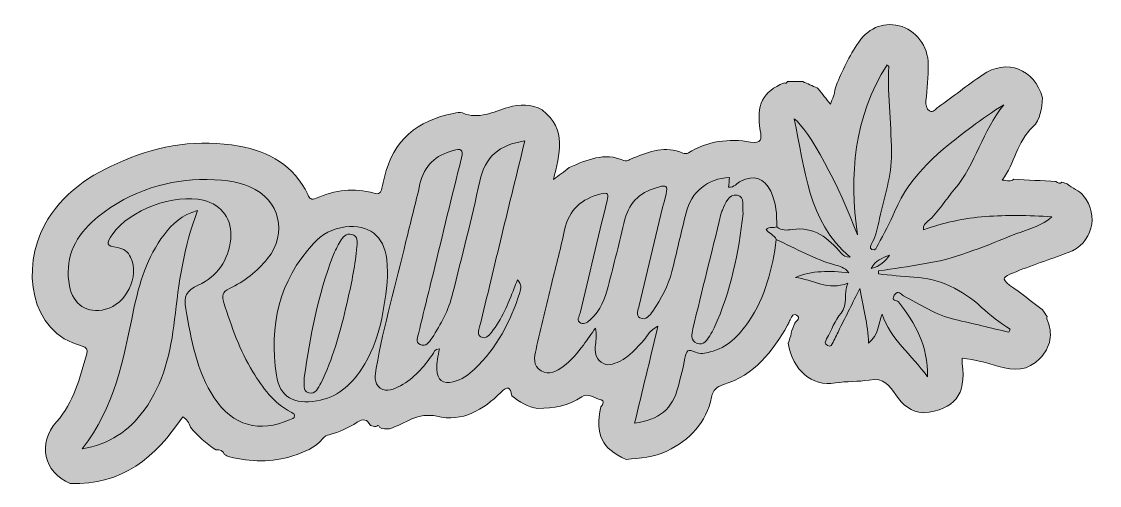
# Model space of a CAD drawing. Extents: x 428 to 1621, y -1245 to -732.
import ezdxf

# ---------------------------------------------------------------- set-up
doc = ezdxf.new("R2010")
doc.units = 0
doc.header["$MEASUREMENT"] = 0
doc.layers.add('katman 1', color=7, linetype='Continuous')

# ---------------------------------------------------------------- blocks, each defined once
blk = doc.blocks.new('block 2')
at = {"layer": 'katman 1', "true_color": 0x070707}
h = blk.add_hatch(color=18, dxfattribs=at)
h.dxf.hatch_style = 2
edge = h.paths.add_edge_path()
edge.add_spline(control_points=[(1097.2, -1216.3), (1070, -1204.2), (1062.6, -1188.9), (1069.1, -1158.1), (1072, -1155.4), (1072.9, -1150.7), (1069.3, -1150.1), (1062.2, -1148.8), (1055.1, -1141.9), (1048, -1146.9), (1033.2, -1157.3), (1016.7, -1159.7), (999.4, -1159.7), (988.1, -1158.5), (979.1, -1152.4), (970.5, -1145.7), (969, -1136), (966, -1134.7), (958.5, -1142.1), (939, -1161.3), (916, -1175.2), (887.7, -1168.5), (866.7, -1163.5), (852.6, -1176.8), (835.4, -1182.2), (831.6, -1182), (827.6, -1183.2), (824.2, -1180.5), (823.2, -1177.4), (821.6, -1179.3), (820.1, -1179.9), (818.1, -1179.6), (816.1, -1179.2), (814.1, -1178.8), (810.8, -1171.6), (806, -1170.7), (799.5, -1175.1), (790.1, -1181.4), (779.7, -1185.8), (768.7, -1188.8), (765.8, -1189.6), (763.4, -1190.5), (761.4, -1193), (753, -1203.8), (740.8, -1208), (728.4, -1212.2), (705, -1220.1), (681.7, -1218.5), (658.2, -1213.4), (656.3, -1212.6), (654.5, -1211.7), (652.7, -1210.9), (651.1, -1206.3), (647.5, -1205.3), (643.2, -1205.5), (632.4, -1198.7), (622.9, -1190.4), (615, -1180.4), (613.4, -1175.6), (610.8, -1171.7), (606.5, -1168.9), (576.7, -1213.9), (539.2, -1245), (482, -1242.8), (452.5, -1230.7), (445.6, -1198.3), (466.9, -1174.5), (486.1, -1153.1), (492.9, -1126), (500.3, -1099.2), (501.5, -1094.8), (499.8, -1092.1), (495.2, -1090.9), (436.3, -1075.4), (428.2, -1003.7), (453.6, -957), (473, -921.5), (504.5, -900.8), (540.5, -885.7), (581.7, -868.4), (624.4, -861.4), (668.8, -869.6), (702.1, -875.7), (729.8, -890.7), (744.8, -923.2), (746.8, -927.6), (748.8, -929.4), (754.2, -927.1), (774.9, -918), (796.2, -915.2), (818.2, -921.7), (823.8, -923.3), (825.9, -921.1), (826.8, -916.1), (827.5, -911.9), (828.7, -907.9), (829.7, -903.8), (839.1, -862.9), (866.2, -841.2), (906.1, -833.3), (909.4, -832.7), (913.3, -831.6), (916.1, -832.8), (934.2, -840.4), (949.9, -831.5), (966.4, -826.7), (979.3, -822.9), (992.1, -822.6), (1004.3, -829.5), (1032.4, -851.1), (1023.1, -878.5), (1016.7, -906.4), (1022.5, -902), (1028.4, -897.6), (1034.2, -893.3), (1053.6, -884.6), (1072.8, -876.1), (1094.6, -885.4), (1098.5, -887), (1101.7, -883.9), (1105.2, -882.5), (1122.9, -875.5), (1140.7, -868.9), (1159.9, -877.2), (1161.6, -877.9), (1164.4, -878), (1165.9, -877.1), (1187.2, -863.7), (1210.5, -861), (1234.8, -865), (1246.6, -867), (1247.2, -862), (1245.5, -852.2), (1240.7, -823.6), (1248.3, -809.2), (1271.9, -799.5), (1273.6, -800.4), (1274.9, -800), (1275.7, -798.2), (1281.3, -798.2), (1286.9, -798.2), (1292.5, -798.2), (1297.8, -800.5), (1303.1, -802.8), (1308.4, -805.1), (1308.9, -805.5), (1309.4, -806), (1309.9, -806.4), (1314.1, -811.7), (1318.2, -817), (1323, -823.2), (1325.1, -816.6), (1328.4, -811.9), (1328.2, -806), (1334.4, -789), (1342.6, -773), (1352.2, -757.6), (1363.4, -739.5), (1380.8, -731.7), (1399, -736.3), (1417.4, -741), (1431.2, -758.5), (1431.4, -779.3), (1431.4, -792.7), (1430, -806.1), (1428.8, -819.4), (1428.4, -824), (1429, -828.3), (1432.7, -830.6), (1436.8, -833), (1439.5, -828.5), (1442.3, -826.4), (1458.6, -814.7), (1474.5, -802.3), (1491.1, -790.9), (1518.3, -772.1), (1549, -784), (1557.6, -816.1), (1556.8, -827.9), (1555.9, -840), (1546.8, -848.5), (1529.5, -864.6), (1527.1, -888.3), (1513.2, -907.1), (1518.9, -907.6), (1522.6, -909.2), (1525.9, -906.1), (1541.5, -907), (1557.1, -907.8), (1572.6, -908.7), (1574.7, -910.7), (1576.9, -911.1), (1579.3, -909.5), (1581.3, -910.1), (1583.3, -910.7), (1585.2, -911.3), (1590.5, -916.6), (1598.2, -918.3), (1603.1, -924.5), (1620.7, -946.7), (1613, -977.3), (1586, -987.4), (1565.6, -995), (1544.9, -1001.7), (1524.7, -1010), (1516, -1013.6), (1510.7, -1015.9), (1521.6, -1023.6), (1533.8, -1032.2), (1545.6, -1041.4), (1557.5, -1050.3), (1559.3, -1053), (1561.1, -1055.6), (1562.9, -1058.2), (1562.7, -1059), (1562.3, -1060), (1562.5, -1060.6), (1569.7, -1077), (1567, -1092), (1554.8, -1104.7), (1541.9, -1118), (1526.2, -1118.7), (1509.3, -1113.3), (1496.3, -1109.1), (1483.1, -1105.8), (1468.9, -1104.3), (1468.9, -1106.8), (1468.7, -1108.5), (1468.9, -1110.1), (1473.5, -1144.8), (1460.8, -1161), (1425.9, -1164.8), (1412.2, -1163.5), (1403.1, -1155.8), (1395.5, -1144.9), (1388.5, -1134.9), (1382.8, -1125.4), (1365.8, -1128.4), (1354, -1130.4), (1341.3, -1129.5), (1328.6, -1131.6), (1302.2, -1136), (1281.9, -1117.7), (1276.2, -1087.6), (1279.8, -1080.6), (1279.7, -1072.3), (1283.9, -1065.4), (1285.4, -1062.9), (1290.9, -1059.1), (1285.5, -1056.5), (1281.1, -1054.3), (1279.7, -1059.8), (1277.9, -1063), (1277.1, -1064.5), (1276.5, -1066.1), (1275.7, -1067.5), (1259.2, -1097.1), (1238.9, -1122.8), (1204.9, -1133.4), (1197, -1135.8), (1193.4, -1139.4), (1191.7, -1147.3), (1185.6, -1175.6), (1167.8, -1194.4), (1142.2, -1206.9), (1127.8, -1213.8), (1112.5, -1214.7), (1097.2, -1216.3)], knot_values=[0, 0, 0, 0, 1, 1, 1, 2, 2, 2, 3, 3, 3, 4, 4, 4, 5, 5, 5, 6, 6, 6, 7, 7, 7, 8, 8, 8, 9, 9, 9, 10, 10, 10, 11, 11, 11, 12, 12, 12, 13, 13, 13, 14, 14, 14, 15, 15, 15, 16, 16, 16, 17, 17, 17, 18, 18, 18, 19, 19, 19, 20, 20, 20, 21, 21, 21, 22, 22, 22, 23, 23, 23, 24, 24, 24, 25, 25, 25, 26, 26, 26, 27, 27, 27, 28, 28, 28, 29, 29, 29, 30, 30, 30, 31, 31, 31, 32, 32, 32, 33, 33, 33, 34, 34, 34, 35, 35, 35, 36, 36, 36, 37, 37, 37, 38, 38, 38, 39, 39, 39, 40, 40, 40, 41, 41, 41, 42, 42, 42, 43, 43, 43, 44, 44, 44, 45, 45, 45, 46, 46, 46, 47, 47, 47, 48, 48, 48, 49, 49, 49, 50, 50, 50, 51, 51, 51, 52, 52, 52, 53, 53, 53, 54, 54, 54, 55, 55, 55, 56, 56, 56, 57, 57, 57, 58, 58, 58, 59, 59, 59, 60, 60, 60, 61, 61, 61, 62, 62, 62, 63, 63, 63, 64, 64, 64, 65, 65, 65, 66, 66, 66, 67, 67, 67, 68, 68, 68, 69, 69, 69, 70, 70, 70, 71, 71, 71, 72, 72, 72, 73, 73, 73, 74, 74, 74, 75, 75, 75, 76, 76, 76, 77, 77, 77, 78, 78, 78, 79, 79, 79, 80, 80, 80, 81, 81, 81, 82, 82, 82, 83, 83, 83, 84, 84, 84, 85, 85, 85, 86, 86, 86, 87, 87, 87, 88, 88, 88, 89, 89, 89, 89], degree=3, periodic=1)
edge = h.paths.add_edge_path()
edge.add_spline(control_points=[(1263.2, -972.8), (1284.8, -982.8), (1305.5, -994.8), (1328.7, -1001.2), (1333.1, -1002.4), (1338.4, -1003.1), (1343.4, -1009.6), (1321.9, -1007.4), (1302.7, -1007), (1284.3, -1014.8), (1303.5, -1017), (1320.8, -1030), (1342.3, -1021.2), (1336.8, -1033.2), (1343.1, -1044.5), (1334.9, -1054.3), (1328, -1062.4), (1324.2, -1073.2), (1318.9, -1082.8), (1317.4, -1085.6), (1316.2, -1088.3), (1319.8, -1090.2), (1323.9, -1092.5), (1324.8, -1088.6), (1326.1, -1086.3), (1328.6, -1081.5), (1330.9, -1076.5), (1333.3, -1071.6), (1340.5, -1057.3), (1347.7, -1042.9), (1355.7, -1026.9), (1359, -1048.1), (1364.7, -1066.2), (1365.2, -1087.5), (1377, -1078.1), (1375.7, -1065.9), (1380.3, -1055.4), (1389.4, -1083.6), (1413.1, -1100.1), (1430.4, -1124.7), (1431.1, -1090.6), (1417.3, -1065.3), (1398.3, -1041.9), (1396.6, -1039.8), (1389.7, -1041), (1393.8, -1034.5), (1398, -1027.8), (1401.1, -1033.6), (1403.9, -1035), (1422.4, -1044.8), (1439.9, -1056.5), (1460.8, -1061.3), (1480.7, -1065.9), (1500.6, -1070.7), (1520.5, -1075.5), (1521, -1074.4), (1521.5, -1073.2), (1522, -1072.1), (1510.6, -1064.8), (1499.9, -1056.7), (1490, -1047.6), (1479.8, -1038.1), (1468.3, -1030.3), (1455.6, -1024.5), (1442.9, -1018.7), (1429.6, -1015.3), (1415.5, -1014.5), (1402.4, -1013.7), (1389.3, -1012.2), (1376.2, -1011), (1376.2, -1009.9), (1376.3, -1008.8), (1376.4, -1007.7), (1392.9, -1005.1), (1409.4, -1002.7), (1425.9, -999.9), (1442.5, -997.2), (1458.8, -993.2), (1474.6, -987.4), (1490.3, -981.5), (1506.2, -975.9), (1521.6, -969.2), (1536.3, -962.8), (1553, -960.5), (1568.2, -947.7), (1541.5, -946), (1518, -945.8), (1494.6, -947.5), (1471.3, -949.2), (1448.4, -954), (1426, -962.3), (1425.2, -956.5), (1428.7, -954.8), (1431, -952.7), (1442.7, -942.4), (1450.5, -929), (1460.4, -917.3), (1484, -889.5), (1491.5, -852.3), (1514.8, -823.8), (1502.5, -831.2), (1490.9, -839.7), (1479.4, -848.2), (1444.9, -874), (1411.6, -900.3), (1394.1, -942.3), (1389.1, -954.4), (1382.1, -966.5), (1375.8, -978.5), (1374.2, -981.5), (1372.9, -985.8), (1369, -983.9), (1366, -982.5), (1367.7, -978.9), (1369.3, -976.2), (1373.4, -969.3), (1374.9, -961.6), (1376.5, -953.9), (1381.3, -930), (1390, -907), (1390.5, -882.3), (1391.1, -848.7), (1386.1, -815.2), (1387.6, -781.6), (1387.6, -781.1), (1386.7, -780.5), (1385.7, -779.4), (1349, -837.8), (1343.6, -901.5), (1353.1, -967.8), (1333, -914.1), (1299.2, -850.6), (1282.9, -839.3), (1295.4, -894.6), (1297.4, -952.3), (1344.9, -992.5), (1339.8, -992.5), (1337.4, -990.8), (1335.1, -988.1), (1320.9, -971.4), (1305, -958.2), (1280.7, -961.7), (1275.2, -962.5), (1268.8, -963.4), (1263.8, -958.8), (1263.9, -945.3), (1262.9, -932), (1257.1, -919.5), (1250.1, -904.7), (1238.5, -901), (1223.9, -908.2), (1219.6, -910.4), (1216.7, -915.4), (1210.5, -915), (1210.8, -911.2), (1211.1, -907.7), (1211.5, -904.1), (1187.2, -905.3), (1168.9, -920.4), (1163.4, -943.4), (1158.1, -964.9), (1153, -986.5), (1147.7, -1008.1), (1143.8, -1024.2), (1135.7, -1038.5), (1126.5, -1052.1), (1123.3, -1056.8), (1119, -1063), (1112.4, -1059.5), (1107.3, -1056.7), (1110.3, -1050.5), (1111.5, -1045.7), (1121.4, -1004.5), (1130.9, -963.3), (1141.3, -922.2), (1143.5, -913.5), (1141, -912.6), (1133.9, -914.5), (1114.7, -919.6), (1100.8, -930.2), (1095.8, -950.4), (1089.8, -975.3), (1083.6, -1000.1), (1077.1, -1024.9), (1073.6, -1038.3), (1068.7, -1051.2), (1058, -1061.1), (1054.8, -1064), (1051, -1067.2), (1047, -1065.4), (1041.6, -1063), (1045.2, -1058.2), (1046.1, -1054.5), (1056, -1012.9), (1065.9, -971.3), (1076, -929.8), (1077.7, -923.2), (1077.4, -920.3), (1069.4, -922.3), (1048, -927.8), (1033.7, -939.7), (1029, -962.2), (1024.9, -981.9), (1019.6, -1001.4), (1014.9, -1020.9), (1009, -1045.4), (1002.7, -1069.8), (997.4, -1094.4), (995.6, -1102.7), (993.4, -1112.6), (1003.1, -1118.2), (1012.1, -1123.3), (1020.1, -1118.7), (1027.5, -1113.3), (1036.3, -1106.7), (1043.3, -1098.4), (1049.8, -1089.6), (1054.3, -1083.4), (1058.7, -1077.2), (1063.1, -1071), (1064.4, -1077.7), (1063.9, -1083.4), (1063.2, -1089.2), (1062.4, -1096.7), (1063.1, -1104), (1069.4, -1108.7), (1076, -1113.6), (1083.2, -1110.8), (1089.7, -1107.7), (1100.9, -1102.2), (1108.8, -1092.9), (1117, -1083.8), (1121, -1079.4), (1123, -1073), (1132.3, -1068.8), (1123.3, -1106.2), (1114.9, -1140.8), (1106.5, -1175.9), (1133.4, -1172.8), (1148.5, -1160), (1154.6, -1135.9), (1157.3, -1125.3), (1160.3, -1114.8), (1162.2, -1104.1), (1163.6, -1096.2), (1165.4, -1093.1), (1173.9, -1097.6), (1178.5, -1100), (1184.5, -1098.7), (1190, -1097.3), (1209.1, -1092.4), (1221.9, -1079.3), (1232.5, -1063.8), (1251.1, -1036.4), (1259.1, -1005.2), (1263.2, -972.8)], knot_values=[0, 0, 0, 0, 1, 1, 1, 2, 2, 2, 3, 3, 3, 4, 4, 4, 5, 5, 5, 6, 6, 6, 7, 7, 7, 8, 8, 8, 9, 9, 9, 10, 10, 10, 11, 11, 11, 12, 12, 12, 13, 13, 13, 14, 14, 14, 15, 15, 15, 16, 16, 16, 17, 17, 17, 18, 18, 18, 19, 19, 19, 20, 20, 20, 21, 21, 21, 22, 22, 22, 23, 23, 23, 24, 24, 24, 25, 25, 25, 26, 26, 26, 27, 27, 27, 28, 28, 28, 29, 29, 29, 30, 30, 30, 31, 31, 31, 32, 32, 32, 33, 33, 33, 34, 34, 34, 35, 35, 35, 36, 36, 36, 37, 37, 37, 38, 38, 38, 39, 39, 39, 40, 40, 40, 41, 41, 41, 42, 42, 42, 43, 43, 43, 44, 44, 44, 45, 45, 45, 46, 46, 46, 47, 47, 47, 48, 48, 48, 49, 49, 49, 50, 50, 50, 51, 51, 51, 52, 52, 52, 53, 53, 53, 54, 54, 54, 55, 55, 55, 56, 56, 56, 57, 57, 57, 58, 58, 58, 59, 59, 59, 60, 60, 60, 61, 61, 61, 62, 62, 62, 63, 63, 63, 64, 64, 64, 65, 65, 65, 66, 66, 66, 67, 67, 67, 68, 68, 68, 69, 69, 69, 70, 70, 70, 71, 71, 71, 72, 72, 72, 73, 73, 73, 74, 74, 74, 75, 75, 75, 76, 76, 76, 77, 77, 77, 78, 78, 78, 79, 79, 79, 80, 80, 80, 81, 81, 81, 82, 82, 82, 83, 83, 83, 84, 84, 84, 85, 85, 85, 85], degree=3, periodic=1)
edge = h.paths.add_edge_path()
edge.add_spline(control_points=[(984.9, -863.8), (956.6, -868), (940.9, -881.5), (935.1, -908.4), (926.3, -950.2), (915.2, -991.5), (905.1, -1033.1), (900.7, -1050.8), (892.3, -1066.8), (882.3, -1081.8), (879.4, -1086.1), (875.4, -1092.1), (869.3, -1089.2), (863.3, -1086.4), (866.7, -1080.2), (867.8, -1075.6), (872.9, -1053.5), (878.4, -1031.6), (883.8, -1009.6), (894.1, -967.2), (904.3, -924.9), (915, -882.6), (917.4, -872.8), (914, -871.9), (905.8, -874.2), (886.6, -879.8), (873.5, -890.9), (869, -911.3), (864.3, -932.6), (858.5, -953.6), (853.5, -974.8), (842.6, -1021.6), (828.9, -1067.7), (820.6, -1115.1), (819.2, -1123.1), (817.6, -1131.9), (825.1, -1137.2), (832.5, -1142.4), (840.4, -1138.5), (847.6, -1134.6), (862.5, -1126.7), (872.7, -1113.9), (882.6, -1100.7), (884.5, -1098.1), (884.9, -1093.4), (890.6, -1094), (889.8, -1098), (888.8, -1101.6), (888.4, -1105.2), (887.9, -1109), (887.6, -1112.8), (887.7, -1116.5), (888, -1128.5), (894.3, -1133.3), (905.8, -1130.3), (915, -1127.9), (922.7, -1122.7), (929.4, -1116.3), (954, -1092.8), (969.2, -1063.7), (979.4, -1031.6), (980.9, -1027), (981.7, -1022.3), (976.8, -1017.6), (975.3, -1021.4), (974.3, -1024), (973.2, -1026.7), (966.4, -1043.9), (959.6, -1061.1), (948, -1075.7), (945.2, -1079.2), (941.6, -1083.6), (936.5, -1080.7), (931.9, -1078.1), (933.9, -1073.6), (935, -1069.4), (943.3, -1035.6), (951.4, -1001.8), (959.6, -967.9), (967.8, -933.8), (976.2, -899.7), (984.9, -863.8)], knot_values=[0, 0, 0, 0, 1, 1, 1, 2, 2, 2, 3, 3, 3, 4, 4, 4, 5, 5, 5, 6, 6, 6, 7, 7, 7, 8, 8, 8, 9, 9, 9, 10, 10, 10, 11, 11, 11, 12, 12, 12, 13, 13, 13, 14, 14, 14, 15, 15, 15, 16, 16, 16, 17, 17, 17, 18, 18, 18, 19, 19, 19, 20, 20, 20, 21, 21, 21, 22, 22, 22, 23, 23, 23, 24, 24, 24, 25, 25, 25, 26, 26, 26, 27, 27, 27, 27], degree=3, periodic=1)
edge = h.paths.add_edge_path()
edge.add_spline(control_points=[(624.9, -906.3), (585.2, -908), (541.7, -921.3), (505.9, -953.7), (485.5, -972.3), (476, -996.2), (481.2, -1024.1), (485.1, -1045.1), (500.9, -1055.1), (520.9, -1050.1), (544.1, -1044.4), (559, -1014.1), (548.9, -992.5), (546.2, -986.6), (541.3, -982.7), (534.4, -981.8), (521.8, -980), (521.1, -977.7), (529, -966.6), (548.1, -940), (597.2, -921.8), (629.3, -929.5), (650.1, -934.4), (661.9, -951.1), (659.6, -972.3), (657, -995.9), (644.8, -1013.8), (623.7, -1023.3), (610.4, -1029.3), (607.4, -1035.8), (609.8, -1049.6), (615.9, -1084), (621.9, -1118.4), (641.4, -1148.2), (661.5, -1178.9), (691.6, -1187.1), (724.8, -1172.2), (727, -1171.2), (730.2, -1171), (730.1, -1167.7), (730, -1165.5), (727.7, -1164.6), (725.8, -1163.6), (706.9, -1153.5), (694.9, -1136.9), (684.1, -1119.2), (669.6, -1095.4), (660.5, -1069.3), (652, -1042.9), (649.4, -1034.9), (650.4, -1030.9), (658.1, -1027.2), (674.5, -1019.2), (688.9, -1008.3), (700.3, -994), (722.9, -965.8), (713.9, -929), (680.9, -914.5), (665.6, -907.8), (649.3, -906.5), (624.9, -906.3)], knot_values=[0, 0, 0, 0, 1, 1, 1, 2, 2, 2, 3, 3, 3, 4, 4, 4, 5, 5, 5, 6, 6, 6, 7, 7, 7, 8, 8, 8, 9, 9, 9, 10, 10, 10, 11, 11, 11, 12, 12, 12, 13, 13, 13, 14, 14, 14, 15, 15, 15, 16, 16, 16, 17, 17, 17, 18, 18, 18, 19, 19, 19, 20, 20, 20, 20], degree=3, periodic=1)
edge = h.paths.add_edge_path()
edge.add_spline(control_points=[(833.2, -1013.3), (832.9, -1007.4), (832.9, -1001.1), (832.2, -994.9), (829.1, -968.7), (812.3, -955.8), (786.3, -959), (772.2, -960.7), (760.4, -967), (751.2, -977.1), (713.1, -1018.7), (701.7, -1068.6), (710.1, -1123), (713.9, -1147.4), (729.9, -1155.7), (754.7, -1151.5), (777, -1147.8), (792.4, -1134.2), (804.4, -1116.2), (824.9, -1085.2), (829.8, -1049.7), (833.2, -1013.3)], knot_values=[0, 0, 0, 0, 1, 1, 1, 2, 2, 2, 3, 3, 3, 4, 4, 4, 5, 5, 5, 6, 6, 6, 7, 7, 7, 7], degree=3, periodic=1)
edge = h.paths.add_edge_path()
edge.add_spline(control_points=[(622.9, -940.8), (605.7, -945.5), (594.9, -955.6), (585.8, -967.6), (567.2, -992.3), (558.3, -1021.2), (552.1, -1050.9), (541, -1104.6), (531.4, -1158.6), (495.3, -1204.4), (525.1, -1199.7), (547, -1184.6), (563.8, -1161.7), (585.6, -1132), (593.3, -1097.4), (597.5, -1061.5), (602.2, -1021.5), (607.3, -981.5), (622.9, -940.8)], knot_values=[0, 0, 0, 0, 1, 1, 1, 2, 2, 2, 3, 3, 3, 4, 4, 4, 5, 5, 5, 6, 6, 6, 6], degree=3, periodic=1)
at = {"layer": 'katman 1', "true_color": 0x8abc48}
h = blk.add_hatch(color=65, dxfattribs=at)
h.dxf.hatch_style = 2
edge = h.paths.add_edge_path()
edge.add_spline(control_points=[(1263.2, -972.8), (1261.1, -967.7), (1255, -966.3), (1251.9, -961.8), (1255.7, -957.9), (1260.2, -960.4), (1263.8, -958.8), (1268.8, -963.4), (1275.2, -962.5), (1280.7, -961.7), (1305, -958.2), (1320.9, -971.4), (1335.1, -988.1), (1337.4, -990.8), (1339.8, -992.5), (1344.9, -992.5), (1297.4, -952.3), (1295.4, -894.6), (1282.9, -839.3), (1299.2, -850.6), (1333, -914.1), (1353.1, -967.8), (1343.6, -901.5), (1349, -837.8), (1385.7, -779.4), (1386.7, -780.5), (1387.6, -781.1), (1387.6, -781.6), (1386.1, -815.2), (1391.1, -848.7), (1390.5, -882.3), (1390, -907), (1381.3, -930), (1376.5, -953.9), (1374.9, -961.6), (1373.4, -969.3), (1369.3, -976.2), (1367.7, -978.9), (1366, -982.5), (1369, -983.9), (1372.9, -985.8), (1374.2, -981.5), (1375.8, -978.5), (1382.1, -966.5), (1389.1, -954.4), (1394.1, -942.3), (1411.6, -900.3), (1444.9, -874), (1479.4, -848.2), (1490.9, -839.7), (1502.5, -831.2), (1514.8, -823.8), (1491.5, -852.3), (1484, -889.5), (1460.4, -917.3), (1450.5, -929), (1442.7, -942.4), (1431, -952.7), (1428.7, -954.8), (1425.2, -956.5), (1426, -962.3), (1448.4, -954), (1471.3, -949.2), (1494.6, -947.5), (1518, -945.8), (1541.5, -946), (1568.2, -947.7), (1553, -960.5), (1536.3, -962.8), (1521.6, -969.2), (1506.2, -975.9), (1490.3, -981.5), (1474.6, -987.4), (1458.8, -993.2), (1442.5, -997.2), (1425.9, -999.9), (1409.4, -1002.7), (1392.9, -1005.1), (1376.4, -1007.7), (1376.3, -1008.8), (1376.2, -1009.9), (1376.2, -1011), (1389.3, -1012.2), (1402.4, -1013.7), (1415.5, -1014.5), (1429.6, -1015.3), (1442.9, -1018.7), (1455.6, -1024.5), (1468.3, -1030.3), (1479.8, -1038.1), (1490, -1047.6), (1499.9, -1056.7), (1510.6, -1064.8), (1522, -1072.1), (1521.5, -1073.2), (1521, -1074.4), (1520.5, -1075.5), (1500.6, -1070.7), (1480.7, -1065.9), (1460.8, -1061.3), (1439.9, -1056.5), (1422.4, -1044.8), (1403.9, -1035), (1401.1, -1033.6), (1398, -1027.8), (1393.8, -1034.5), (1389.7, -1041), (1396.6, -1039.8), (1398.3, -1041.9), (1417.3, -1065.3), (1431.1, -1090.6), (1430.4, -1124.7), (1413.1, -1100.1), (1389.4, -1083.6), (1380.3, -1055.4), (1375.7, -1065.9), (1377, -1078.1), (1365.2, -1087.5), (1364.7, -1066.2), (1359, -1048.1), (1355.7, -1026.9), (1347.7, -1042.9), (1340.5, -1057.3), (1333.3, -1071.6), (1330.9, -1076.5), (1328.6, -1081.5), (1326.1, -1086.3), (1324.8, -1088.6), (1323.9, -1092.5), (1319.8, -1090.2), (1316.2, -1088.3), (1317.4, -1085.6), (1318.9, -1082.8), (1324.2, -1073.2), (1328, -1062.4), (1334.9, -1054.3), (1343.1, -1044.5), (1336.8, -1033.2), (1342.3, -1021.2), (1320.8, -1030), (1303.5, -1017), (1284.3, -1014.8), (1302.7, -1007), (1321.9, -1007.4), (1343.4, -1009.6), (1338.4, -1003.1), (1333.1, -1002.4), (1328.7, -1001.2), (1305.5, -994.8), (1284.8, -982.8), (1263.2, -972.8)], knot_values=[0, 0, 0, 0, 1, 1, 1, 2, 2, 2, 3, 3, 3, 4, 4, 4, 5, 5, 5, 6, 6, 6, 7, 7, 7, 8, 8, 8, 9, 9, 9, 10, 10, 10, 11, 11, 11, 12, 12, 12, 13, 13, 13, 14, 14, 14, 15, 15, 15, 16, 16, 16, 17, 17, 17, 18, 18, 18, 19, 19, 19, 20, 20, 20, 21, 21, 21, 22, 22, 22, 23, 23, 23, 24, 24, 24, 25, 25, 25, 26, 26, 26, 27, 27, 27, 28, 28, 28, 29, 29, 29, 30, 30, 30, 31, 31, 31, 32, 32, 32, 33, 33, 33, 34, 34, 34, 35, 35, 35, 36, 36, 36, 37, 37, 37, 38, 38, 38, 39, 39, 39, 40, 40, 40, 41, 41, 41, 42, 42, 42, 43, 43, 43, 44, 44, 44, 45, 45, 45, 46, 46, 46, 47, 47, 47, 48, 48, 48, 49, 49, 49, 50, 50, 50, 50], degree=3, periodic=1)
edge = h.paths.add_edge_path()
edge.add_spline(control_points=[(1388.4, -990.3), (1380.6, -993), (1373, -995.7), (1368.3, -1005.1), (1377.8, -1002.3), (1383.8, -997), (1388.4, -990.3)], knot_values=[0, 0, 0, 0, 1, 1, 1, 2, 2, 2, 2], degree=3, periodic=1)
at = {"layer": 'katman 1', "true_color": 0xfcfcfc}
h = blk.add_hatch(color=7, dxfattribs=at)
h.dxf.hatch_style = 2
edge = h.paths.add_edge_path()
edge.add_spline(control_points=[(984.9, -863.8), (976.2, -899.7), (967.8, -933.8), (959.6, -967.9), (951.4, -1001.8), (943.3, -1035.6), (935, -1069.4), (933.9, -1073.6), (931.9, -1078.1), (936.5, -1080.7), (941.6, -1083.6), (945.2, -1079.2), (948, -1075.7), (959.6, -1061.1), (966.4, -1043.9), (973.2, -1026.7), (974.3, -1024), (975.3, -1021.4), (976.8, -1017.6), (981.7, -1022.3), (980.9, -1027), (979.4, -1031.6), (969.2, -1063.7), (954, -1092.8), (929.4, -1116.3), (922.7, -1122.7), (915, -1127.9), (905.8, -1130.3), (894.3, -1133.3), (888, -1128.5), (887.7, -1116.5), (887.6, -1112.8), (887.9, -1109), (888.4, -1105.2), (888.8, -1101.6), (889.8, -1098), (890.6, -1094), (884.9, -1093.4), (884.5, -1098.1), (882.6, -1100.7), (872.7, -1113.9), (862.5, -1126.7), (847.6, -1134.6), (840.4, -1138.5), (832.5, -1142.4), (825.1, -1137.2), (817.6, -1131.9), (819.2, -1123.1), (820.6, -1115.1), (828.9, -1067.7), (842.6, -1021.6), (853.5, -974.8), (858.5, -953.6), (864.3, -932.6), (869, -911.3), (873.5, -890.9), (886.6, -879.8), (905.8, -874.2), (914, -871.9), (917.4, -872.8), (915, -882.6), (904.3, -924.9), (894.1, -967.2), (883.8, -1009.6), (878.4, -1031.6), (872.9, -1053.5), (867.8, -1075.6), (866.7, -1080.2), (863.3, -1086.4), (869.3, -1089.2), (875.4, -1092.1), (879.4, -1086.1), (882.3, -1081.8), (892.3, -1066.8), (900.7, -1050.8), (905.1, -1033.1), (915.2, -991.5), (926.3, -950.2), (935.1, -908.4), (940.9, -881.5), (956.6, -868), (984.9, -863.8)], knot_values=[0, 0, 0, 0, 1, 1, 1, 2, 2, 2, 3, 3, 3, 4, 4, 4, 5, 5, 5, 6, 6, 6, 7, 7, 7, 8, 8, 8, 9, 9, 9, 10, 10, 10, 11, 11, 11, 12, 12, 12, 13, 13, 13, 14, 14, 14, 15, 15, 15, 16, 16, 16, 17, 17, 17, 18, 18, 18, 19, 19, 19, 20, 20, 20, 21, 21, 21, 22, 22, 22, 23, 23, 23, 24, 24, 24, 25, 25, 25, 26, 26, 26, 27, 27, 27, 27], degree=3, periodic=1)
h = blk.add_hatch(color=7, dxfattribs=at)
h.dxf.hatch_style = 2
edge = h.paths.add_edge_path()
edge.add_spline(control_points=[(624.9, -906.3), (649.3, -906.5), (665.6, -907.8), (680.9, -914.5), (713.9, -929), (722.9, -965.8), (700.3, -994), (688.9, -1008.3), (674.5, -1019.2), (658.1, -1027.2), (650.4, -1030.9), (649.4, -1034.9), (652, -1042.9), (660.5, -1069.3), (669.6, -1095.4), (684.1, -1119.2), (694.9, -1136.9), (706.9, -1153.5), (725.8, -1163.6), (727.7, -1164.6), (730, -1165.5), (730.1, -1167.7), (730.2, -1171), (727, -1171.2), (724.8, -1172.2), (691.6, -1187.1), (661.5, -1178.9), (641.4, -1148.2), (621.9, -1118.4), (615.9, -1084), (609.8, -1049.6), (607.4, -1035.8), (610.4, -1029.3), (623.7, -1023.3), (644.8, -1013.8), (657, -995.9), (659.6, -972.3), (661.9, -951.1), (650.1, -934.4), (629.3, -929.5), (597.2, -921.8), (548.1, -940), (529, -966.6), (521.1, -977.7), (521.8, -980), (534.4, -981.8), (541.3, -982.7), (546.2, -986.6), (548.9, -992.5), (559, -1014.1), (544.1, -1044.4), (520.9, -1050.1), (500.9, -1055.1), (485.1, -1045.1), (481.2, -1024.1), (476, -996.2), (485.5, -972.3), (505.9, -953.7), (541.7, -921.3), (585.2, -908), (624.9, -906.3)], knot_values=[0, 0, 0, 0, 1, 1, 1, 2, 2, 2, 3, 3, 3, 4, 4, 4, 5, 5, 5, 6, 6, 6, 7, 7, 7, 8, 8, 8, 9, 9, 9, 10, 10, 10, 11, 11, 11, 12, 12, 12, 13, 13, 13, 14, 14, 14, 15, 15, 15, 16, 16, 16, 17, 17, 17, 18, 18, 18, 19, 19, 19, 20, 20, 20, 20], degree=3, periodic=1)
h = blk.add_hatch(color=7, dxfattribs=at)
h.dxf.hatch_style = 2
edge = h.paths.add_edge_path()
edge.add_spline(control_points=[(1263.2, -972.8), (1259.1, -1005.2), (1251.1, -1036.4), (1232.5, -1063.8), (1221.9, -1079.3), (1209.1, -1092.4), (1190, -1097.3), (1184.5, -1098.7), (1178.5, -1100), (1173.9, -1097.6), (1165.4, -1093.1), (1163.6, -1096.2), (1162.2, -1104.1), (1160.3, -1114.8), (1157.3, -1125.3), (1154.6, -1135.9), (1148.5, -1160), (1133.4, -1172.8), (1106.5, -1175.9), (1114.9, -1140.8), (1123.3, -1106.2), (1132.3, -1068.8), (1123, -1073), (1121, -1079.4), (1117, -1083.8), (1108.8, -1092.9), (1100.9, -1102.2), (1089.7, -1107.7), (1083.2, -1110.8), (1076, -1113.6), (1069.4, -1108.7), (1063.1, -1104), (1062.4, -1096.7), (1063.2, -1089.2), (1063.9, -1083.4), (1064.4, -1077.7), (1063.1, -1071), (1058.7, -1077.2), (1054.3, -1083.4), (1049.8, -1089.6), (1043.3, -1098.4), (1036.3, -1106.7), (1027.5, -1113.3), (1020.1, -1118.7), (1012.1, -1123.3), (1003.1, -1118.2), (993.4, -1112.6), (995.6, -1102.7), (997.4, -1094.4), (1002.7, -1069.8), (1009, -1045.4), (1014.9, -1020.9), (1019.6, -1001.4), (1024.9, -981.9), (1029, -962.2), (1033.7, -939.7), (1048, -927.8), (1069.4, -922.3), (1077.4, -920.3), (1077.7, -923.2), (1076, -929.8), (1065.9, -971.3), (1056, -1012.9), (1046.1, -1054.5), (1045.2, -1058.2), (1041.6, -1063), (1047, -1065.4), (1051, -1067.2), (1054.8, -1064), (1058, -1061.1), (1068.7, -1051.2), (1073.6, -1038.3), (1077.1, -1024.9), (1083.6, -1000.1), (1089.8, -975.3), (1095.8, -950.4), (1100.8, -930.2), (1114.7, -919.6), (1133.9, -914.5), (1141, -912.6), (1143.5, -913.5), (1141.3, -922.2), (1130.9, -963.3), (1121.4, -1004.5), (1111.5, -1045.7), (1110.3, -1050.5), (1107.3, -1056.7), (1112.4, -1059.5), (1119, -1063), (1123.3, -1056.8), (1126.5, -1052.1), (1135.7, -1038.5), (1143.8, -1024.2), (1147.7, -1008.1), (1153, -986.5), (1158.1, -964.9), (1163.4, -943.4), (1168.9, -920.4), (1187.2, -905.3), (1211.5, -904.1), (1211.1, -907.7), (1210.8, -911.2), (1210.5, -915), (1216.7, -915.4), (1219.6, -910.4), (1223.9, -908.2), (1238.5, -901), (1250.1, -904.7), (1257.1, -919.5), (1262.9, -932), (1263.9, -945.3), (1263.8, -958.8), (1260.2, -960.4), (1255.7, -957.9), (1251.9, -961.8), (1255, -966.3), (1261.1, -967.7), (1263.2, -972.8)], knot_values=[0, 0, 0, 0, 1, 1, 1, 2, 2, 2, 3, 3, 3, 4, 4, 4, 5, 5, 5, 6, 6, 6, 7, 7, 7, 8, 8, 8, 9, 9, 9, 10, 10, 10, 11, 11, 11, 12, 12, 12, 13, 13, 13, 14, 14, 14, 15, 15, 15, 16, 16, 16, 17, 17, 17, 18, 18, 18, 19, 19, 19, 20, 20, 20, 21, 21, 21, 22, 22, 22, 23, 23, 23, 24, 24, 24, 25, 25, 25, 26, 26, 26, 27, 27, 27, 28, 28, 28, 29, 29, 29, 30, 30, 30, 31, 31, 31, 32, 32, 32, 33, 33, 33, 34, 34, 34, 35, 35, 35, 36, 36, 36, 37, 37, 37, 38, 38, 38, 39, 39, 39, 39], degree=3, periodic=1)
edge = h.paths.add_edge_path()
edge.add_spline(control_points=[(1226.4, -944.1), (1224.8, -936.5), (1229.2, -925.5), (1220, -923.9), (1210.5, -922.2), (1207.1, -932.7), (1203.6, -940.3), (1202.9, -941.8), (1202.4, -943.4), (1202, -945), (1191.6, -987.2), (1181, -1029.4), (1170.9, -1071.7), (1169.5, -1077.5), (1167.9, -1085.1), (1175.8, -1087.8), (1182.6, -1090.2), (1186.4, -1084.5), (1189.6, -1079.4), (1191.4, -1076.6), (1193.1, -1073.7), (1194.5, -1070.6), (1212.9, -1030.2), (1221.7, -987.4), (1226.4, -944.1)], knot_values=[0, 0, 0, 0, 1, 1, 1, 2, 2, 2, 3, 3, 3, 4, 4, 4, 5, 5, 5, 6, 6, 6, 7, 7, 7, 8, 8, 8, 8], degree=3, periodic=1)
at = {"layer": 'katman 1', "true_color": 0x070707}
h = blk.add_hatch(color=18, dxfattribs=at)
h.dxf.hatch_style = 2
edge = h.paths.add_edge_path()
edge.add_spline(control_points=[(1226.4, -944.1), (1221.7, -987.4), (1212.9, -1030.2), (1194.5, -1070.6), (1193.1, -1073.7), (1191.4, -1076.6), (1189.6, -1079.4), (1186.4, -1084.5), (1182.6, -1090.2), (1175.8, -1087.8), (1167.9, -1085.1), (1169.5, -1077.5), (1170.9, -1071.7), (1181, -1029.4), (1191.6, -987.2), (1202, -945), (1202.4, -943.4), (1202.9, -941.8), (1203.6, -940.3), (1207.1, -932.7), (1210.5, -922.2), (1220, -923.9), (1229.2, -925.5), (1224.8, -936.5), (1226.4, -944.1)], knot_values=[0, 0, 0, 0, 1, 1, 1, 2, 2, 2, 3, 3, 3, 4, 4, 4, 5, 5, 5, 6, 6, 6, 7, 7, 7, 8, 8, 8, 8], degree=3, periodic=1)
at = {"layer": 'katman 1', "true_color": 0xfcfcfc}
h = blk.add_hatch(color=7, dxfattribs=at)
h.dxf.hatch_style = 2
edge = h.paths.add_edge_path()
edge.add_spline(control_points=[(622.9, -940.8), (607.3, -981.5), (602.2, -1021.5), (597.5, -1061.5), (593.3, -1097.4), (585.6, -1132), (563.8, -1161.7), (547, -1184.6), (525.1, -1199.7), (495.3, -1204.4), (531.4, -1158.6), (541, -1104.6), (552.1, -1050.9), (558.3, -1021.2), (567.2, -992.3), (585.8, -967.6), (594.9, -955.6), (605.7, -945.5), (622.9, -940.8)], knot_values=[0, 0, 0, 0, 1, 1, 1, 2, 2, 2, 3, 3, 3, 4, 4, 4, 5, 5, 5, 6, 6, 6, 6], degree=3, periodic=1)
h = blk.add_hatch(color=7, dxfattribs=at)
h.dxf.hatch_style = 2
edge = h.paths.add_edge_path()
edge.add_spline(control_points=[(833.2, -1013.3), (829.8, -1049.7), (824.9, -1085.2), (804.4, -1116.2), (792.4, -1134.2), (777, -1147.8), (754.7, -1151.5), (729.9, -1155.7), (713.9, -1147.4), (710.1, -1123), (701.7, -1068.6), (713.1, -1018.7), (751.2, -977.1), (760.4, -967), (772.2, -960.7), (786.3, -959), (812.3, -955.8), (829.1, -968.7), (832.2, -994.9), (832.9, -1001.1), (832.9, -1007.4), (833.2, -1013.3)], knot_values=[0, 0, 0, 0, 1, 1, 1, 2, 2, 2, 3, 3, 3, 4, 4, 4, 5, 5, 5, 6, 6, 6, 7, 7, 7, 7], degree=3, periodic=1)
edge = h.paths.add_edge_path()
edge.add_spline(control_points=[(740.9, -1125.5), (741.6, -1132.7), (738.3, -1140.3), (745.9, -1142.4), (753.7, -1144.6), (756.1, -1136.8), (759.3, -1131.7), (761.3, -1128.6), (762.7, -1125), (764.2, -1121.6), (775.6, -1095), (782.8, -1067.1), (789.2, -1038.9), (793.6, -1019.8), (797.4, -1000.5), (799.3, -980.8), (799.8, -975.5), (800.6, -969.2), (793.6, -967.2), (787, -965.3), (783.6, -970.4), (780.8, -975.1), (777.8, -980.1), (775, -985.3), (772.9, -990.7), (755.7, -1034.7), (747.7, -1080.7), (740.9, -1125.5)], knot_values=[0, 0, 0, 0, 1, 1, 1, 2, 2, 2, 3, 3, 3, 4, 4, 4, 5, 5, 5, 6, 6, 6, 7, 7, 7, 8, 8, 8, 9, 9, 9, 9], degree=3, periodic=1)
at = {"layer": 'katman 1', "true_color": 0x070707}
h = blk.add_hatch(color=18, dxfattribs=at)
h.dxf.hatch_style = 2
edge = h.paths.add_edge_path()
edge.add_spline(control_points=[(740.9, -1125.5), (747.7, -1080.7), (755.7, -1034.7), (772.9, -990.7), (775, -985.3), (777.8, -980.1), (780.8, -975.1), (783.6, -970.4), (787, -965.3), (793.6, -967.2), (800.6, -969.2), (799.8, -975.5), (799.3, -980.8), (797.4, -1000.5), (793.6, -1019.8), (789.2, -1038.9), (782.8, -1067.1), (775.6, -1095), (764.2, -1121.6), (762.7, -1125), (761.3, -1128.6), (759.3, -1131.7), (756.1, -1136.8), (753.7, -1144.6), (745.9, -1142.4), (738.3, -1140.3), (741.6, -1132.7), (740.9, -1125.5)], knot_values=[0, 0, 0, 0, 1, 1, 1, 2, 2, 2, 3, 3, 3, 4, 4, 4, 5, 5, 5, 6, 6, 6, 7, 7, 7, 8, 8, 8, 9, 9, 9, 9], degree=3, periodic=1)
h = blk.add_hatch(color=18, dxfattribs=at)
h.dxf.hatch_style = 2
edge = h.paths.add_edge_path()
edge.add_spline(control_points=[(1388.4, -990.3), (1383.8, -997), (1377.8, -1002.3), (1368.3, -1005.1), (1373, -995.7), (1380.6, -993), (1388.4, -990.3)], knot_values=[0, 0, 0, 0, 1, 1, 1, 2, 2, 2, 2], degree=3, periodic=1)
at = {"layer": 'katman 1', "lineweight": 0}
for points, knots in [([(1097.2, -1216.3), (1070, -1204.2), (1062.6, -1188.9), (1069.1, -1158.1), (1072, -1155.4), (1072.9, -1150.7), (1069.3, -1150.1), (1062.2, -1148.8), (1055.1, -1141.9), (1048, -1146.9), (1033.2, -1157.3), (1016.7, -1159.7), (999.4, -1159.7), (988.1, -1158.5), (979.1, -1152.4), (970.5, -1145.7), (969, -1136), (966, -1134.7), (958.5, -1142.1), (939, -1161.3), (916, -1175.2), (887.7, -1168.5), (866.7, -1163.5), (852.6, -1176.8), (835.4, -1182.2), (831.6, -1182), (827.6, -1183.2), (824.2, -1180.5), (823.2, -1177.4), (821.6, -1179.3), (820.1, -1179.9), (818.1, -1179.6), (816.1, -1179.2), (814.1, -1178.8), (810.8, -1171.6), (806, -1170.7), (799.5, -1175.1), (790.1, -1181.4), (779.7, -1185.8), (768.7, -1188.8), (765.8, -1189.6), (763.4, -1190.5), (761.4, -1193), (753, -1203.8), (740.8, -1208), (728.4, -1212.2), (705, -1220.1), (681.7, -1218.5), (658.2, -1213.4), (656.3, -1212.6), (654.5, -1211.7), (652.7, -1210.9), (651.1, -1206.3), (647.5, -1205.3), (643.2, -1205.5), (632.4, -1198.7), (622.9, -1190.4), (615, -1180.4), (613.4, -1175.6), (610.8, -1171.7), (606.5, -1168.9), (576.7, -1213.9), (539.2, -1245), (482, -1242.8), (452.5, -1230.7), (445.6, -1198.3), (466.9, -1174.5), (486.1, -1153.1), (492.9, -1126), (500.3, -1099.2), (501.5, -1094.8), (499.8, -1092.1), (495.2, -1090.9), (436.3, -1075.4), (428.2, -1003.7), (453.6, -957), (473, -921.5), (504.5, -900.8), (540.5, -885.7), (581.7, -868.4), (624.4, -861.4), (668.8, -869.6), (702.1, -875.7), (729.8, -890.7), (744.8, -923.2), (746.8, -927.6), (748.8, -929.4), (754.2, -927.1), (774.9, -918), (796.2, -915.2), (818.2, -921.7), (823.8, -923.3), (825.9, -921.1), (826.8, -916.1), (827.5, -911.9), (828.7, -907.9), (829.7, -903.8), (839.1, -862.9), (866.2, -841.2), (906.1, -833.3), (909.4, -832.7), (913.3, -831.6), (916.1, -832.8), (934.2, -840.4), (949.9, -831.5), (966.4, -826.7), (979.3, -822.9), (992.1, -822.6), (1004.3, -829.5), (1032.4, -851.1), (1023.1, -878.5), (1016.7, -906.4), (1022.5, -902), (1028.4, -897.6), (1034.2, -893.3), (1053.6, -884.6), (1072.8, -876.1), (1094.6, -885.4), (1098.5, -887), (1101.7, -883.9), (1105.2, -882.5), (1122.9, -875.5), (1140.7, -868.9), (1159.9, -877.2), (1161.6, -877.9), (1164.4, -878), (1165.9, -877.1), (1187.2, -863.7), (1210.5, -861), (1234.8, -865), (1246.6, -867), (1247.2, -862), (1245.5, -852.2), (1240.7, -823.6), (1248.3, -809.2), (1271.9, -799.5), (1273.6, -800.4), (1274.9, -800), (1275.7, -798.2), (1281.3, -798.2), (1286.9, -798.2), (1292.5, -798.2), (1297.8, -800.5), (1303.1, -802.8), (1308.4, -805.1), (1308.9, -805.5), (1309.4, -806), (1309.9, -806.4), (1314.1, -811.7), (1318.2, -817), (1323, -823.2), (1325.1, -816.6), (1328.4, -811.9), (1328.2, -806), (1334.4, -789), (1342.6, -773), (1352.2, -757.6), (1363.4, -739.5), (1380.8, -731.7), (1399, -736.3), (1417.4, -741), (1431.2, -758.5), (1431.4, -779.3), (1431.4, -792.7), (1430, -806.1), (1428.8, -819.4), (1428.4, -824), (1429, -828.3), (1432.7, -830.6), (1436.8, -833), (1439.5, -828.5), (1442.3, -826.4), (1458.6, -814.7), (1474.5, -802.3), (1491.1, -790.9), (1518.3, -772.1), (1549, -784), (1557.6, -816.1), (1556.8, -827.9), (1555.9, -840), (1546.8, -848.5), (1529.5, -864.6), (1527.1, -888.3), (1513.2, -907.1), (1518.9, -907.6), (1522.6, -909.2), (1525.9, -906.1), (1541.5, -907), (1557.1, -907.8), (1572.6, -908.7), (1574.7, -910.7), (1576.9, -911.1), (1579.3, -909.5), (1581.3, -910.1), (1583.3, -910.7), (1585.2, -911.3), (1590.5, -916.6), (1598.2, -918.3), (1603.1, -924.5), (1620.7, -946.7), (1613, -977.3), (1586, -987.4), (1565.6, -995), (1544.9, -1001.7), (1524.7, -1010), (1516, -1013.6), (1510.7, -1015.9), (1521.6, -1023.6), (1533.8, -1032.2), (1545.6, -1041.4), (1557.5, -1050.3), (1559.3, -1053), (1561.1, -1055.6), (1562.9, -1058.2), (1562.7, -1059), (1562.3, -1060), (1562.5, -1060.6), (1569.7, -1077), (1567, -1092), (1554.8, -1104.7), (1541.9, -1118), (1526.2, -1118.7), (1509.3, -1113.3), (1496.3, -1109.1), (1483.1, -1105.8), (1468.9, -1104.3), (1468.9, -1106.8), (1468.7, -1108.5), (1468.9, -1110.1), (1473.5, -1144.8), (1460.8, -1161), (1425.9, -1164.8), (1412.2, -1163.5), (1403.1, -1155.8), (1395.5, -1144.9), (1388.5, -1134.9), (1382.8, -1125.4), (1365.8, -1128.4), (1354, -1130.4), (1341.3, -1129.5), (1328.6, -1131.6), (1302.2, -1136), (1281.9, -1117.7), (1276.2, -1087.6), (1279.8, -1080.6), (1279.7, -1072.3), (1283.9, -1065.4), (1285.4, -1062.9), (1290.9, -1059.1), (1285.5, -1056.5), (1281.1, -1054.3), (1279.7, -1059.8), (1277.9, -1063), (1277.1, -1064.5), (1276.5, -1066.1), (1275.7, -1067.5), (1259.2, -1097.1), (1238.9, -1122.8), (1204.9, -1133.4), (1197, -1135.8), (1193.4, -1139.4), (1191.7, -1147.3), (1185.6, -1175.6), (1167.8, -1194.4), (1142.2, -1206.9), (1127.8, -1213.8), (1112.5, -1214.7), (1097.2, -1216.3)], [0, 0, 0, 0, 1, 1, 1, 2, 2, 2, 3, 3, 3, 4, 4, 4, 5, 5, 5, 6, 6, 6, 7, 7, 7, 8, 8, 8, 9, 9, 9, 10, 10, 10, 11, 11, 11, 12, 12, 12, 13, 13, 13, 14, 14, 14, 15, 15, 15, 16, 16, 16, 17, 17, 17, 18, 18, 18, 19, 19, 19, 20, 20, 20, 21, 21, 21, 22, 22, 22, 23, 23, 23, 24, 24, 24, 25, 25, 25, 26, 26, 26, 27, 27, 27, 28, 28, 28, 29, 29, 29, 30, 30, 30, 31, 31, 31, 32, 32, 32, 33, 33, 33, 34, 34, 34, 35, 35, 35, 36, 36, 36, 37, 37, 37, 38, 38, 38, 39, 39, 39, 40, 40, 40, 41, 41, 41, 42, 42, 42, 43, 43, 43, 44, 44, 44, 45, 45, 45, 46, 46, 46, 47, 47, 47, 48, 48, 48, 49, 49, 49, 50, 50, 50, 51, 51, 51, 52, 52, 52, 53, 53, 53, 54, 54, 54, 55, 55, 55, 56, 56, 56, 57, 57, 57, 58, 58, 58, 59, 59, 59, 60, 60, 60, 61, 61, 61, 62, 62, 62, 63, 63, 63, 64, 64, 64, 65, 65, 65, 66, 66, 66, 67, 67, 67, 68, 68, 68, 69, 69, 69, 70, 70, 70, 71, 71, 71, 72, 72, 72, 73, 73, 73, 74, 74, 74, 75, 75, 75, 76, 76, 76, 77, 77, 77, 78, 78, 78, 79, 79, 79, 80, 80, 80, 81, 81, 81, 82, 82, 82, 83, 83, 83, 84, 84, 84, 85, 85, 85, 86, 86, 86, 87, 87, 87, 88, 88, 88, 89, 89, 89, 89]), ([(1263.2, -972.8), (1284.8, -982.8), (1305.5, -994.8), (1328.7, -1001.2), (1333.1, -1002.4), (1338.4, -1003.1), (1343.4, -1009.6), (1321.9, -1007.4), (1302.7, -1007), (1284.3, -1014.8), (1303.5, -1017), (1320.8, -1030), (1342.3, -1021.2), (1336.8, -1033.2), (1343.1, -1044.5), (1334.9, -1054.3), (1328, -1062.4), (1324.2, -1073.2), (1318.9, -1082.8), (1317.4, -1085.6), (1316.2, -1088.3), (1319.8, -1090.2), (1323.9, -1092.5), (1324.8, -1088.6), (1326.1, -1086.3), (1328.6, -1081.5), (1330.9, -1076.5), (1333.3, -1071.6), (1340.5, -1057.3), (1347.7, -1042.9), (1355.7, -1026.9), (1359, -1048.1), (1364.7, -1066.2), (1365.2, -1087.5), (1377, -1078.1), (1375.7, -1065.9), (1380.3, -1055.4), (1389.4, -1083.6), (1413.1, -1100.1), (1430.4, -1124.7), (1431.1, -1090.6), (1417.3, -1065.3), (1398.3, -1041.9), (1396.6, -1039.8), (1389.7, -1041), (1393.8, -1034.5), (1398, -1027.8), (1401.1, -1033.6), (1403.9, -1035), (1422.4, -1044.8), (1439.9, -1056.5), (1460.8, -1061.3), (1480.7, -1065.9), (1500.6, -1070.7), (1520.5, -1075.5), (1521, -1074.4), (1521.5, -1073.2), (1522, -1072.1), (1510.6, -1064.8), (1499.9, -1056.7), (1490, -1047.6), (1479.8, -1038.1), (1468.3, -1030.3), (1455.6, -1024.5), (1442.9, -1018.7), (1429.6, -1015.3), (1415.5, -1014.5), (1402.4, -1013.7), (1389.3, -1012.2), (1376.2, -1011), (1376.2, -1009.9), (1376.3, -1008.8), (1376.4, -1007.7), (1392.9, -1005.1), (1409.4, -1002.7), (1425.9, -999.9), (1442.5, -997.2), (1458.8, -993.2), (1474.6, -987.4), (1490.3, -981.5), (1506.2, -975.9), (1521.6, -969.2), (1536.3, -962.8), (1553, -960.5), (1568.2, -947.7), (1541.5, -946), (1518, -945.8), (1494.6, -947.5), (1471.3, -949.2), (1448.4, -954), (1426, -962.3), (1425.2, -956.5), (1428.7, -954.8), (1431, -952.7), (1442.7, -942.4), (1450.5, -929), (1460.4, -917.3), (1484, -889.5), (1491.5, -852.3), (1514.8, -823.8), (1502.5, -831.2), (1490.9, -839.7), (1479.4, -848.2), (1444.9, -874), (1411.6, -900.3), (1394.1, -942.3), (1389.1, -954.4), (1382.1, -966.5), (1375.8, -978.5), (1374.2, -981.5), (1372.9, -985.8), (1369, -983.9), (1366, -982.5), (1367.7, -978.9), (1369.3, -976.2), (1373.4, -969.3), (1374.9, -961.6), (1376.5, -953.9), (1381.3, -930), (1390, -907), (1390.5, -882.3), (1391.1, -848.7), (1386.1, -815.2), (1387.6, -781.6), (1387.6, -781.1), (1386.7, -780.5), (1385.7, -779.4), (1349, -837.8), (1343.6, -901.5), (1353.1, -967.8), (1333, -914.1), (1299.2, -850.6), (1282.9, -839.3), (1295.4, -894.6), (1297.4, -952.3), (1344.9, -992.5), (1339.8, -992.5), (1337.4, -990.8), (1335.1, -988.1), (1320.9, -971.4), (1305, -958.2), (1280.7, -961.7), (1275.2, -962.5), (1268.8, -963.4), (1263.8, -958.8), (1263.9, -945.3), (1262.9, -932), (1257.1, -919.5), (1250.1, -904.7), (1238.5, -901), (1223.9, -908.2), (1219.6, -910.4), (1216.7, -915.4), (1210.5, -915), (1210.8, -911.2), (1211.1, -907.7), (1211.5, -904.1), (1187.2, -905.3), (1168.9, -920.4), (1163.4, -943.4), (1158.1, -964.9), (1153, -986.5), (1147.7, -1008.1), (1143.8, -1024.2), (1135.7, -1038.5), (1126.5, -1052.1), (1123.3, -1056.8), (1119, -1063), (1112.4, -1059.5), (1107.3, -1056.7), (1110.3, -1050.5), (1111.5, -1045.7), (1121.4, -1004.5), (1130.9, -963.3), (1141.3, -922.2), (1143.5, -913.5), (1141, -912.6), (1133.9, -914.5), (1114.7, -919.6), (1100.8, -930.2), (1095.8, -950.4), (1089.8, -975.3), (1083.6, -1000.1), (1077.1, -1024.9), (1073.6, -1038.3), (1068.7, -1051.2), (1058, -1061.1), (1054.8, -1064), (1051, -1067.2), (1047, -1065.4), (1041.6, -1063), (1045.2, -1058.2), (1046.1, -1054.5), (1056, -1012.9), (1065.9, -971.3), (1076, -929.8), (1077.7, -923.2), (1077.4, -920.3), (1069.4, -922.3), (1048, -927.8), (1033.7, -939.7), (1029, -962.2), (1024.9, -981.9), (1019.6, -1001.4), (1014.9, -1020.9), (1009, -1045.4), (1002.7, -1069.8), (997.4, -1094.4), (995.6, -1102.7), (993.4, -1112.6), (1003.1, -1118.2), (1012.1, -1123.3), (1020.1, -1118.7), (1027.5, -1113.3), (1036.3, -1106.7), (1043.3, -1098.4), (1049.8, -1089.6), (1054.3, -1083.4), (1058.7, -1077.2), (1063.1, -1071), (1064.4, -1077.7), (1063.9, -1083.4), (1063.2, -1089.2), (1062.4, -1096.7), (1063.1, -1104), (1069.4, -1108.7), (1076, -1113.6), (1083.2, -1110.8), (1089.7, -1107.7), (1100.9, -1102.2), (1108.8, -1092.9), (1117, -1083.8), (1121, -1079.4), (1123, -1073), (1132.3, -1068.8), (1123.3, -1106.2), (1114.9, -1140.8), (1106.5, -1175.9), (1133.4, -1172.8), (1148.5, -1160), (1154.6, -1135.9), (1157.3, -1125.3), (1160.3, -1114.8), (1162.2, -1104.1), (1163.6, -1096.2), (1165.4, -1093.1), (1173.9, -1097.6), (1178.5, -1100), (1184.5, -1098.7), (1190, -1097.3), (1209.1, -1092.4), (1221.9, -1079.3), (1232.5, -1063.8), (1251.1, -1036.4), (1259.1, -1005.2), (1263.2, -972.8)], [0, 0, 0, 0, 1, 1, 1, 2, 2, 2, 3, 3, 3, 4, 4, 4, 5, 5, 5, 6, 6, 6, 7, 7, 7, 8, 8, 8, 9, 9, 9, 10, 10, 10, 11, 11, 11, 12, 12, 12, 13, 13, 13, 14, 14, 14, 15, 15, 15, 16, 16, 16, 17, 17, 17, 18, 18, 18, 19, 19, 19, 20, 20, 20, 21, 21, 21, 22, 22, 22, 23, 23, 23, 24, 24, 24, 25, 25, 25, 26, 26, 26, 27, 27, 27, 28, 28, 28, 29, 29, 29, 30, 30, 30, 31, 31, 31, 32, 32, 32, 33, 33, 33, 34, 34, 34, 35, 35, 35, 36, 36, 36, 37, 37, 37, 38, 38, 38, 39, 39, 39, 40, 40, 40, 41, 41, 41, 42, 42, 42, 43, 43, 43, 44, 44, 44, 45, 45, 45, 46, 46, 46, 47, 47, 47, 48, 48, 48, 49, 49, 49, 50, 50, 50, 51, 51, 51, 52, 52, 52, 53, 53, 53, 54, 54, 54, 55, 55, 55, 56, 56, 56, 57, 57, 57, 58, 58, 58, 59, 59, 59, 60, 60, 60, 61, 61, 61, 62, 62, 62, 63, 63, 63, 64, 64, 64, 65, 65, 65, 66, 66, 66, 67, 67, 67, 68, 68, 68, 69, 69, 69, 70, 70, 70, 71, 71, 71, 72, 72, 72, 73, 73, 73, 74, 74, 74, 75, 75, 75, 76, 76, 76, 77, 77, 77, 78, 78, 78, 79, 79, 79, 80, 80, 80, 81, 81, 81, 82, 82, 82, 83, 83, 83, 84, 84, 84, 85, 85, 85, 85]), ([(1263.2, -972.8), (1261.1, -967.7), (1255, -966.3), (1251.9, -961.8), (1255.7, -957.9), (1260.2, -960.4), (1263.8, -958.8), (1268.8, -963.4), (1275.2, -962.5), (1280.7, -961.7), (1305, -958.2), (1320.9, -971.4), (1335.1, -988.1), (1337.4, -990.8), (1339.8, -992.5), (1344.9, -992.5), (1297.4, -952.3), (1295.4, -894.6), (1282.9, -839.3), (1299.2, -850.6), (1333, -914.1), (1353.1, -967.8), (1343.6, -901.5), (1349, -837.8), (1385.7, -779.4), (1386.7, -780.5), (1387.6, -781.1), (1387.6, -781.6), (1386.1, -815.2), (1391.1, -848.7), (1390.5, -882.3), (1390, -907), (1381.3, -930), (1376.5, -953.9), (1374.9, -961.6), (1373.4, -969.3), (1369.3, -976.2), (1367.7, -978.9), (1366, -982.5), (1369, -983.9), (1372.9, -985.8), (1374.2, -981.5), (1375.8, -978.5), (1382.1, -966.5), (1389.1, -954.4), (1394.1, -942.3), (1411.6, -900.3), (1444.9, -874), (1479.4, -848.2), (1490.9, -839.7), (1502.5, -831.2), (1514.8, -823.8), (1491.5, -852.3), (1484, -889.5), (1460.4, -917.3), (1450.5, -929), (1442.7, -942.4), (1431, -952.7), (1428.7, -954.8), (1425.2, -956.5), (1426, -962.3), (1448.4, -954), (1471.3, -949.2), (1494.6, -947.5), (1518, -945.8), (1541.5, -946), (1568.2, -947.7), (1553, -960.5), (1536.3, -962.8), (1521.6, -969.2), (1506.2, -975.9), (1490.3, -981.5), (1474.6, -987.4), (1458.8, -993.2), (1442.5, -997.2), (1425.9, -999.9), (1409.4, -1002.7), (1392.9, -1005.1), (1376.4, -1007.7), (1376.3, -1008.8), (1376.2, -1009.9), (1376.2, -1011), (1389.3, -1012.2), (1402.4, -1013.7), (1415.5, -1014.5), (1429.6, -1015.3), (1442.9, -1018.7), (1455.6, -1024.5), (1468.3, -1030.3), (1479.8, -1038.1), (1490, -1047.6), (1499.9, -1056.7), (1510.6, -1064.8), (1522, -1072.1), (1521.5, -1073.2), (1521, -1074.4), (1520.5, -1075.5), (1500.6, -1070.7), (1480.7, -1065.9), (1460.8, -1061.3), (1439.9, -1056.5), (1422.4, -1044.8), (1403.9, -1035), (1401.1, -1033.6), (1398, -1027.8), (1393.8, -1034.5), (1389.7, -1041), (1396.6, -1039.8), (1398.3, -1041.9), (1417.3, -1065.3), (1431.1, -1090.6), (1430.4, -1124.7), (1413.1, -1100.1), (1389.4, -1083.6), (1380.3, -1055.4), (1375.7, -1065.9), (1377, -1078.1), (1365.2, -1087.5), (1364.7, -1066.2), (1359, -1048.1), (1355.7, -1026.9), (1347.7, -1042.9), (1340.5, -1057.3), (1333.3, -1071.6), (1330.9, -1076.5), (1328.6, -1081.5), (1326.1, -1086.3), (1324.8, -1088.6), (1323.9, -1092.5), (1319.8, -1090.2), (1316.2, -1088.3), (1317.4, -1085.6), (1318.9, -1082.8), (1324.2, -1073.2), (1328, -1062.4), (1334.9, -1054.3), (1343.1, -1044.5), (1336.8, -1033.2), (1342.3, -1021.2), (1320.8, -1030), (1303.5, -1017), (1284.3, -1014.8), (1302.7, -1007), (1321.9, -1007.4), (1343.4, -1009.6), (1338.4, -1003.1), (1333.1, -1002.4), (1328.7, -1001.2), (1305.5, -994.8), (1284.8, -982.8), (1263.2, -972.8)], [0, 0, 0, 0, 1, 1, 1, 2, 2, 2, 3, 3, 3, 4, 4, 4, 5, 5, 5, 6, 6, 6, 7, 7, 7, 8, 8, 8, 9, 9, 9, 10, 10, 10, 11, 11, 11, 12, 12, 12, 13, 13, 13, 14, 14, 14, 15, 15, 15, 16, 16, 16, 17, 17, 17, 18, 18, 18, 19, 19, 19, 20, 20, 20, 21, 21, 21, 22, 22, 22, 23, 23, 23, 24, 24, 24, 25, 25, 25, 26, 26, 26, 27, 27, 27, 28, 28, 28, 29, 29, 29, 30, 30, 30, 31, 31, 31, 32, 32, 32, 33, 33, 33, 34, 34, 34, 35, 35, 35, 36, 36, 36, 37, 37, 37, 38, 38, 38, 39, 39, 39, 40, 40, 40, 41, 41, 41, 42, 42, 42, 43, 43, 43, 44, 44, 44, 45, 45, 45, 46, 46, 46, 47, 47, 47, 48, 48, 48, 49, 49, 49, 50, 50, 50, 50]), ([(984.9, -863.8), (956.6, -868), (940.9, -881.5), (935.1, -908.4), (926.3, -950.2), (915.2, -991.5), (905.1, -1033.1), (900.7, -1050.8), (892.3, -1066.8), (882.3, -1081.8), (879.4, -1086.1), (875.4, -1092.1), (869.3, -1089.2), (863.3, -1086.4), (866.7, -1080.2), (867.8, -1075.6), (872.9, -1053.5), (878.4, -1031.6), (883.8, -1009.6), (894.1, -967.2), (904.3, -924.9), (915, -882.6), (917.4, -872.8), (914, -871.9), (905.8, -874.2), (886.6, -879.8), (873.5, -890.9), (869, -911.3), (864.3, -932.6), (858.5, -953.6), (853.5, -974.8), (842.6, -1021.6), (828.9, -1067.7), (820.6, -1115.1), (819.2, -1123.1), (817.6, -1131.9), (825.1, -1137.2), (832.5, -1142.4), (840.4, -1138.5), (847.6, -1134.6), (862.5, -1126.7), (872.7, -1113.9), (882.6, -1100.7), (884.5, -1098.1), (884.9, -1093.4), (890.6, -1094), (889.8, -1098), (888.8, -1101.6), (888.4, -1105.2), (887.9, -1109), (887.6, -1112.8), (887.7, -1116.5), (888, -1128.5), (894.3, -1133.3), (905.8, -1130.3), (915, -1127.9), (922.7, -1122.7), (929.4, -1116.3), (954, -1092.8), (969.2, -1063.7), (979.4, -1031.6), (980.9, -1027), (981.7, -1022.3), (976.8, -1017.6), (975.3, -1021.4), (974.3, -1024), (973.2, -1026.7), (966.4, -1043.9), (959.6, -1061.1), (948, -1075.7), (945.2, -1079.2), (941.6, -1083.6), (936.5, -1080.7), (931.9, -1078.1), (933.9, -1073.6), (935, -1069.4), (943.3, -1035.6), (951.4, -1001.8), (959.6, -967.9), (967.8, -933.8), (976.2, -899.7), (984.9, -863.8)], [0, 0, 0, 0, 1, 1, 1, 2, 2, 2, 3, 3, 3, 4, 4, 4, 5, 5, 5, 6, 6, 6, 7, 7, 7, 8, 8, 8, 9, 9, 9, 10, 10, 10, 11, 11, 11, 12, 12, 12, 13, 13, 13, 14, 14, 14, 15, 15, 15, 16, 16, 16, 17, 17, 17, 18, 18, 18, 19, 19, 19, 20, 20, 20, 21, 21, 21, 22, 22, 22, 23, 23, 23, 24, 24, 24, 25, 25, 25, 26, 26, 26, 27, 27, 27, 27]), ([(984.9, -863.8), (976.2, -899.7), (967.8, -933.8), (959.6, -967.9), (951.4, -1001.8), (943.3, -1035.6), (935, -1069.4), (933.9, -1073.6), (931.9, -1078.1), (936.5, -1080.7), (941.6, -1083.6), (945.2, -1079.2), (948, -1075.7), (959.6, -1061.1), (966.4, -1043.9), (973.2, -1026.7), (974.3, -1024), (975.3, -1021.4), (976.8, -1017.6), (981.7, -1022.3), (980.9, -1027), (979.4, -1031.6), (969.2, -1063.7), (954, -1092.8), (929.4, -1116.3), (922.7, -1122.7), (915, -1127.9), (905.8, -1130.3), (894.3, -1133.3), (888, -1128.5), (887.7, -1116.5), (887.6, -1112.8), (887.9, -1109), (888.4, -1105.2), (888.8, -1101.6), (889.8, -1098), (890.6, -1094), (884.9, -1093.4), (884.5, -1098.1), (882.6, -1100.7), (872.7, -1113.9), (862.5, -1126.7), (847.6, -1134.6), (840.4, -1138.5), (832.5, -1142.4), (825.1, -1137.2), (817.6, -1131.9), (819.2, -1123.1), (820.6, -1115.1), (828.9, -1067.7), (842.6, -1021.6), (853.5, -974.8), (858.5, -953.6), (864.3, -932.6), (869, -911.3), (873.5, -890.9), (886.6, -879.8), (905.8, -874.2), (914, -871.9), (917.4, -872.8), (915, -882.6), (904.3, -924.9), (894.1, -967.2), (883.8, -1009.6), (878.4, -1031.6), (872.9, -1053.5), (867.8, -1075.6), (866.7, -1080.2), (863.3, -1086.4), (869.3, -1089.2), (875.4, -1092.1), (879.4, -1086.1), (882.3, -1081.8), (892.3, -1066.8), (900.7, -1050.8), (905.1, -1033.1), (915.2, -991.5), (926.3, -950.2), (935.1, -908.4), (940.9, -881.5), (956.6, -868), (984.9, -863.8)], [0, 0, 0, 0, 1, 1, 1, 2, 2, 2, 3, 3, 3, 4, 4, 4, 5, 5, 5, 6, 6, 6, 7, 7, 7, 8, 8, 8, 9, 9, 9, 10, 10, 10, 11, 11, 11, 12, 12, 12, 13, 13, 13, 14, 14, 14, 15, 15, 15, 16, 16, 16, 17, 17, 17, 18, 18, 18, 19, 19, 19, 20, 20, 20, 21, 21, 21, 22, 22, 22, 23, 23, 23, 24, 24, 24, 25, 25, 25, 26, 26, 26, 27, 27, 27, 27]), ([(624.9, -906.3), (585.2, -908), (541.7, -921.3), (505.9, -953.7), (485.5, -972.3), (476, -996.2), (481.2, -1024.1), (485.1, -1045.1), (500.9, -1055.1), (520.9, -1050.1), (544.1, -1044.4), (559, -1014.1), (548.9, -992.5), (546.2, -986.6), (541.3, -982.7), (534.4, -981.8), (521.8, -980), (521.1, -977.7), (529, -966.6), (548.1, -940), (597.2, -921.8), (629.3, -929.5), (650.1, -934.4), (661.9, -951.1), (659.6, -972.3), (657, -995.9), (644.8, -1013.8), (623.7, -1023.3), (610.4, -1029.3), (607.4, -1035.8), (609.8, -1049.6), (615.9, -1084), (621.9, -1118.4), (641.4, -1148.2), (661.5, -1178.9), (691.6, -1187.1), (724.8, -1172.2), (727, -1171.2), (730.2, -1171), (730.1, -1167.7), (730, -1165.5), (727.7, -1164.6), (725.8, -1163.6), (706.9, -1153.5), (694.9, -1136.9), (684.1, -1119.2), (669.6, -1095.4), (660.5, -1069.3), (652, -1042.9), (649.4, -1034.9), (650.4, -1030.9), (658.1, -1027.2), (674.5, -1019.2), (688.9, -1008.3), (700.3, -994), (722.9, -965.8), (713.9, -929), (680.9, -914.5), (665.6, -907.8), (649.3, -906.5), (624.9, -906.3)], [0, 0, 0, 0, 1, 1, 1, 2, 2, 2, 3, 3, 3, 4, 4, 4, 5, 5, 5, 6, 6, 6, 7, 7, 7, 8, 8, 8, 9, 9, 9, 10, 10, 10, 11, 11, 11, 12, 12, 12, 13, 13, 13, 14, 14, 14, 15, 15, 15, 16, 16, 16, 17, 17, 17, 18, 18, 18, 19, 19, 19, 20, 20, 20, 20]), ([(624.9, -906.3), (649.3, -906.5), (665.6, -907.8), (680.9, -914.5), (713.9, -929), (722.9, -965.8), (700.3, -994), (688.9, -1008.3), (674.5, -1019.2), (658.1, -1027.2), (650.4, -1030.9), (649.4, -1034.9), (652, -1042.9), (660.5, -1069.3), (669.6, -1095.4), (684.1, -1119.2), (694.9, -1136.9), (706.9, -1153.5), (725.8, -1163.6), (727.7, -1164.6), (730, -1165.5), (730.1, -1167.7), (730.2, -1171), (727, -1171.2), (724.8, -1172.2), (691.6, -1187.1), (661.5, -1178.9), (641.4, -1148.2), (621.9, -1118.4), (615.9, -1084), (609.8, -1049.6), (607.4, -1035.8), (610.4, -1029.3), (623.7, -1023.3), (644.8, -1013.8), (657, -995.9), (659.6, -972.3), (661.9, -951.1), (650.1, -934.4), (629.3, -929.5), (597.2, -921.8), (548.1, -940), (529, -966.6), (521.1, -977.7), (521.8, -980), (534.4, -981.8), (541.3, -982.7), (546.2, -986.6), (548.9, -992.5), (559, -1014.1), (544.1, -1044.4), (520.9, -1050.1), (500.9, -1055.1), (485.1, -1045.1), (481.2, -1024.1), (476, -996.2), (485.5, -972.3), (505.9, -953.7), (541.7, -921.3), (585.2, -908), (624.9, -906.3)], [0, 0, 0, 0, 1, 1, 1, 2, 2, 2, 3, 3, 3, 4, 4, 4, 5, 5, 5, 6, 6, 6, 7, 7, 7, 8, 8, 8, 9, 9, 9, 10, 10, 10, 11, 11, 11, 12, 12, 12, 13, 13, 13, 14, 14, 14, 15, 15, 15, 16, 16, 16, 17, 17, 17, 18, 18, 18, 19, 19, 19, 20, 20, 20, 20]), ([(1263.2, -972.8), (1259.1, -1005.2), (1251.1, -1036.4), (1232.5, -1063.8), (1221.9, -1079.3), (1209.1, -1092.4), (1190, -1097.3), (1184.5, -1098.7), (1178.5, -1100), (1173.9, -1097.6), (1165.4, -1093.1), (1163.6, -1096.2), (1162.2, -1104.1), (1160.3, -1114.8), (1157.3, -1125.3), (1154.6, -1135.9), (1148.5, -1160), (1133.4, -1172.8), (1106.5, -1175.9), (1114.9, -1140.8), (1123.3, -1106.2), (1132.3, -1068.8), (1123, -1073), (1121, -1079.4), (1117, -1083.8), (1108.8, -1092.9), (1100.9, -1102.2), (1089.7, -1107.7), (1083.2, -1110.8), (1076, -1113.6), (1069.4, -1108.7), (1063.1, -1104), (1062.4, -1096.7), (1063.2, -1089.2), (1063.9, -1083.4), (1064.4, -1077.7), (1063.1, -1071), (1058.7, -1077.2), (1054.3, -1083.4), (1049.8, -1089.6), (1043.3, -1098.4), (1036.3, -1106.7), (1027.5, -1113.3), (1020.1, -1118.7), (1012.1, -1123.3), (1003.1, -1118.2), (993.4, -1112.6), (995.6, -1102.7), (997.4, -1094.4), (1002.7, -1069.8), (1009, -1045.4), (1014.9, -1020.9), (1019.6, -1001.4), (1024.9, -981.9), (1029, -962.2), (1033.7, -939.7), (1048, -927.8), (1069.4, -922.3), (1077.4, -920.3), (1077.7, -923.2), (1076, -929.8), (1065.9, -971.3), (1056, -1012.9), (1046.1, -1054.5), (1045.2, -1058.2), (1041.6, -1063), (1047, -1065.4), (1051, -1067.2), (1054.8, -1064), (1058, -1061.1), (1068.7, -1051.2), (1073.6, -1038.3), (1077.1, -1024.9), (1083.6, -1000.1), (1089.8, -975.3), (1095.8, -950.4), (1100.8, -930.2), (1114.7, -919.6), (1133.9, -914.5), (1141, -912.6), (1143.5, -913.5), (1141.3, -922.2), (1130.9, -963.3), (1121.4, -1004.5), (1111.5, -1045.7), (1110.3, -1050.5), (1107.3, -1056.7), (1112.4, -1059.5), (1119, -1063), (1123.3, -1056.8), (1126.5, -1052.1), (1135.7, -1038.5), (1143.8, -1024.2), (1147.7, -1008.1), (1153, -986.5), (1158.1, -964.9), (1163.4, -943.4), (1168.9, -920.4), (1187.2, -905.3), (1211.5, -904.1), (1211.1, -907.7), (1210.8, -911.2), (1210.5, -915), (1216.7, -915.4), (1219.6, -910.4), (1223.9, -908.2), (1238.5, -901), (1250.1, -904.7), (1257.1, -919.5), (1262.9, -932), (1263.9, -945.3), (1263.8, -958.8), (1260.2, -960.4), (1255.7, -957.9), (1251.9, -961.8), (1255, -966.3), (1261.1, -967.7), (1263.2, -972.8)], [0, 0, 0, 0, 1, 1, 1, 2, 2, 2, 3, 3, 3, 4, 4, 4, 5, 5, 5, 6, 6, 6, 7, 7, 7, 8, 8, 8, 9, 9, 9, 10, 10, 10, 11, 11, 11, 12, 12, 12, 13, 13, 13, 14, 14, 14, 15, 15, 15, 16, 16, 16, 17, 17, 17, 18, 18, 18, 19, 19, 19, 20, 20, 20, 21, 21, 21, 22, 22, 22, 23, 23, 23, 24, 24, 24, 25, 25, 25, 26, 26, 26, 27, 27, 27, 28, 28, 28, 29, 29, 29, 30, 30, 30, 31, 31, 31, 32, 32, 32, 33, 33, 33, 34, 34, 34, 35, 35, 35, 36, 36, 36, 37, 37, 37, 38, 38, 38, 39, 39, 39, 39]), ([(1226.4, -944.1), (1224.8, -936.5), (1229.2, -925.5), (1220, -923.9), (1210.5, -922.2), (1207.1, -932.7), (1203.6, -940.3), (1202.9, -941.8), (1202.4, -943.4), (1202, -945), (1191.6, -987.2), (1181, -1029.4), (1170.9, -1071.7), (1169.5, -1077.5), (1167.9, -1085.1), (1175.8, -1087.8), (1182.6, -1090.2), (1186.4, -1084.5), (1189.6, -1079.4), (1191.4, -1076.6), (1193.1, -1073.7), (1194.5, -1070.6), (1212.9, -1030.2), (1221.7, -987.4), (1226.4, -944.1)], [0, 0, 0, 0, 1, 1, 1, 2, 2, 2, 3, 3, 3, 4, 4, 4, 5, 5, 5, 6, 6, 6, 7, 7, 7, 8, 8, 8, 8]), ([(1226.4, -944.1), (1221.7, -987.4), (1212.9, -1030.2), (1194.5, -1070.6), (1193.1, -1073.7), (1191.4, -1076.6), (1189.6, -1079.4), (1186.4, -1084.5), (1182.6, -1090.2), (1175.8, -1087.8), (1167.9, -1085.1), (1169.5, -1077.5), (1170.9, -1071.7), (1181, -1029.4), (1191.6, -987.2), (1202, -945), (1202.4, -943.4), (1202.9, -941.8), (1203.6, -940.3), (1207.1, -932.7), (1210.5, -922.2), (1220, -923.9), (1229.2, -925.5), (1224.8, -936.5), (1226.4, -944.1)], [0, 0, 0, 0, 1, 1, 1, 2, 2, 2, 3, 3, 3, 4, 4, 4, 5, 5, 5, 6, 6, 6, 7, 7, 7, 8, 8, 8, 8]), ([(622.9, -940.8), (605.7, -945.5), (594.9, -955.6), (585.8, -967.6), (567.2, -992.3), (558.3, -1021.2), (552.1, -1050.9), (541, -1104.6), (531.4, -1158.6), (495.3, -1204.4), (525.1, -1199.7), (547, -1184.6), (563.8, -1161.7), (585.6, -1132), (593.3, -1097.4), (597.5, -1061.5), (602.2, -1021.5), (607.3, -981.5), (622.9, -940.8)], [0, 0, 0, 0, 1, 1, 1, 2, 2, 2, 3, 3, 3, 4, 4, 4, 5, 5, 5, 6, 6, 6, 6]), ([(622.9, -940.8), (607.3, -981.5), (602.2, -1021.5), (597.5, -1061.5), (593.3, -1097.4), (585.6, -1132), (563.8, -1161.7), (547, -1184.6), (525.1, -1199.7), (495.3, -1204.4), (531.4, -1158.6), (541, -1104.6), (552.1, -1050.9), (558.3, -1021.2), (567.2, -992.3), (585.8, -967.6), (594.9, -955.6), (605.7, -945.5), (622.9, -940.8)], [0, 0, 0, 0, 1, 1, 1, 2, 2, 2, 3, 3, 3, 4, 4, 4, 5, 5, 5, 6, 6, 6, 6]), ([(833.2, -1013.3), (832.9, -1007.4), (832.9, -1001.1), (832.2, -994.9), (829.1, -968.7), (812.3, -955.8), (786.3, -959), (772.2, -960.7), (760.4, -967), (751.2, -977.1), (713.1, -1018.7), (701.7, -1068.6), (710.1, -1123), (713.9, -1147.4), (729.9, -1155.7), (754.7, -1151.5), (777, -1147.8), (792.4, -1134.2), (804.4, -1116.2), (824.9, -1085.2), (829.8, -1049.7), (833.2, -1013.3)], [0, 0, 0, 0, 1, 1, 1, 2, 2, 2, 3, 3, 3, 4, 4, 4, 5, 5, 5, 6, 6, 6, 7, 7, 7, 7]), ([(833.2, -1013.3), (829.8, -1049.7), (824.9, -1085.2), (804.4, -1116.2), (792.4, -1134.2), (777, -1147.8), (754.7, -1151.5), (729.9, -1155.7), (713.9, -1147.4), (710.1, -1123), (701.7, -1068.6), (713.1, -1018.7), (751.2, -977.1), (760.4, -967), (772.2, -960.7), (786.3, -959), (812.3, -955.8), (829.1, -968.7), (832.2, -994.9), (832.9, -1001.1), (832.9, -1007.4), (833.2, -1013.3)], [0, 0, 0, 0, 1, 1, 1, 2, 2, 2, 3, 3, 3, 4, 4, 4, 5, 5, 5, 6, 6, 6, 7, 7, 7, 7]), ([(740.9, -1125.5), (741.6, -1132.7), (738.3, -1140.3), (745.9, -1142.4), (753.7, -1144.6), (756.1, -1136.8), (759.3, -1131.7), (761.3, -1128.6), (762.7, -1125), (764.2, -1121.6), (775.6, -1095), (782.8, -1067.1), (789.2, -1038.9), (793.6, -1019.8), (797.4, -1000.5), (799.3, -980.8), (799.8, -975.5), (800.6, -969.2), (793.6, -967.2), (787, -965.3), (783.6, -970.4), (780.8, -975.1), (777.8, -980.1), (775, -985.3), (772.9, -990.7), (755.7, -1034.7), (747.7, -1080.7), (740.9, -1125.5)], [0, 0, 0, 0, 1, 1, 1, 2, 2, 2, 3, 3, 3, 4, 4, 4, 5, 5, 5, 6, 6, 6, 7, 7, 7, 8, 8, 8, 9, 9, 9, 9]), ([(740.9, -1125.5), (747.7, -1080.7), (755.7, -1034.7), (772.9, -990.7), (775, -985.3), (777.8, -980.1), (780.8, -975.1), (783.6, -970.4), (787, -965.3), (793.6, -967.2), (800.6, -969.2), (799.8, -975.5), (799.3, -980.8), (797.4, -1000.5), (793.6, -1019.8), (789.2, -1038.9), (782.8, -1067.1), (775.6, -1095), (764.2, -1121.6), (762.7, -1125), (761.3, -1128.6), (759.3, -1131.7), (756.1, -1136.8), (753.7, -1144.6), (745.9, -1142.4), (738.3, -1140.3), (741.6, -1132.7), (740.9, -1125.5)], [0, 0, 0, 0, 1, 1, 1, 2, 2, 2, 3, 3, 3, 4, 4, 4, 5, 5, 5, 6, 6, 6, 7, 7, 7, 8, 8, 8, 9, 9, 9, 9]), ([(1388.4, -990.3), (1380.6, -993), (1373, -995.7), (1368.3, -1005.1), (1377.8, -1002.3), (1383.8, -997), (1388.4, -990.3)], [0, 0, 0, 0, 1, 1, 1, 2, 2, 2, 2]), ([(1388.4, -990.3), (1383.8, -997), (1377.8, -1002.3), (1368.3, -1005.1), (1373, -995.7), (1380.6, -993), (1388.4, -990.3)], [0, 0, 0, 0, 1, 1, 1, 2, 2, 2, 2])]:
    blk.add_open_spline(points, degree=3, knots=knots, dxfattribs=at)

msp = doc.modelspace()

# ---------------------------------------------------------------- block references
at = {"layer": 'katman 1'}
msp.add_blockref('block 2', (0, 0), dxfattribs=at)

doc.saveas('drawing.dxf')
